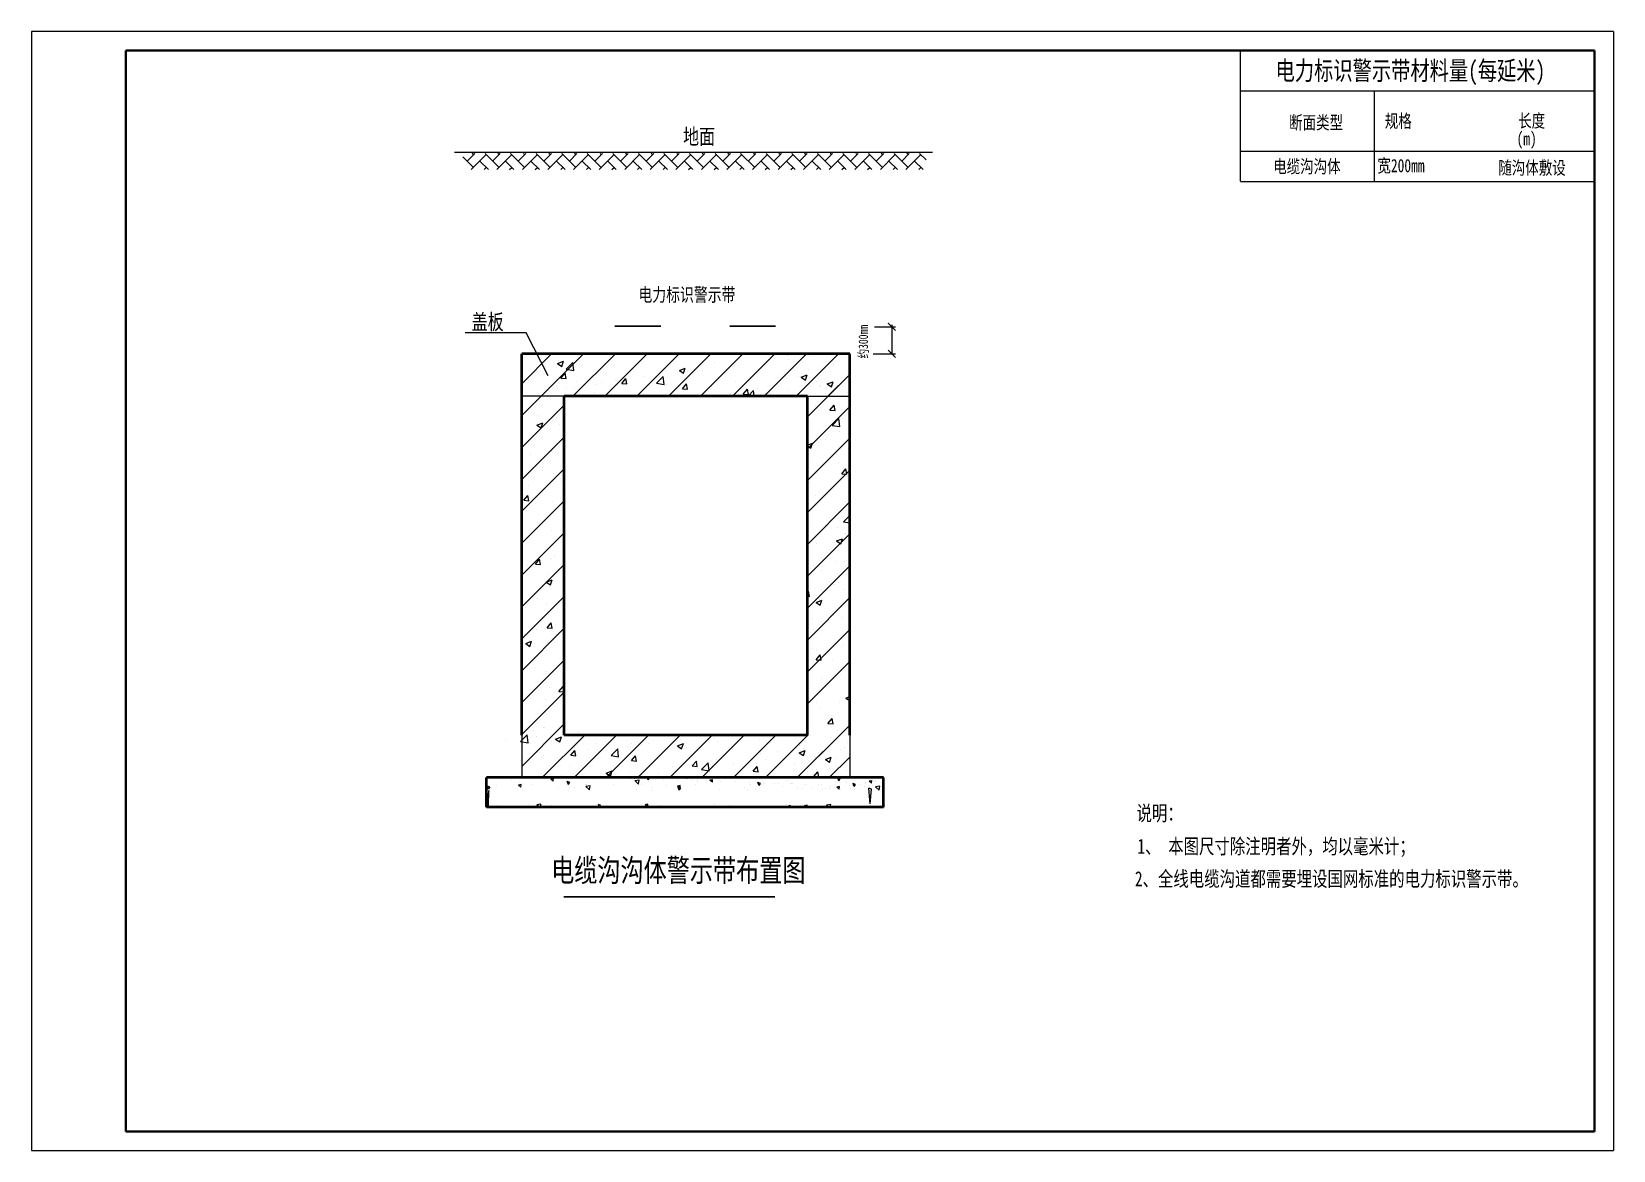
# Model space of a CAD drawing. Header units: inches. Extents: x -113 to 2477, y -497 to 443.
# Drawn here: x 583.8 to 1003.8, y 68.3 to 365.3 of the extents above; entities that cross this region are included whole.
import ezdxf

# ---------------------------------------------------------------- set-up
doc = ezdxf.new("R2010")
doc.units = ezdxf.units.IN
doc.header["$MEASUREMENT"] = 0
doc.styles.add('宋体', font='', dxfattribs={"width": 0.75})
doc.styles.get('宋体').set_extended_font_data('SimSun')

msp = doc.modelspace()

# ---------------------------------------------------------------- texts
at = {"color": 0, "style": '宋体', "width": 0.75}
for s, height, p in [('电力标识警示带材料量(每延米)', 5, (914.091, 352.419)), ('断面类型', 3.5, (917.693, 339.381)), ('规格', 3.5, (943.102, 339.794)), ('长度', 3.5, (978.526, 339.861)), ('地面', 4.1457, (756.78, 335.344)), ('(m)', 3.5, (978.095, 335.074)), ('宽200mm', 3.5, (941.147, 327.948)), ('电缆沟沟体', 3.5, (913.461, 327.724)), ('随沟体敷设', 3.5, (973.243, 327.362)), ('电力标识警示带', 3.6, (744.915, 293.634)), ('盖板', 4.1457, (700.648, 286.131)), ('说明：', 4, (877.168, 155.774)), ('1、 本图尺寸除注明者外，均以毫米计；', 4, (877.41, 146.985)), ('电缆沟沟体警示带布置图', 6, (721.744, 139.602)), ('2、全线电缆沟道都需要埋设国网标准的电力标识警示带。', 4, (876.744, 138.355))]:
    msp.add_text(s, height=height, dxfattribs=at).set_placement(p)
at = {"color": 0, "insert": (804.75, 282.94), "char_height": 2.5, "attachment_point": 5, "rotation": 90, "style": '宋体'}
msp.add_mtext('\\A1;约300mm', dxfattribs=at)

# ---------------------------------------------------------------- blocks, each defined once
blk = doc.blocks.new('_ArchTick')
at = {"color": 0, "linetype": 'ByBlock', "const_width": 0.15}
blk.add_lwpolyline([(-0.5, -0.5), (0.5, 0.5)], dxfattribs=at)

# ---------------------------------------------------------------- hatches: boundary and pattern name
h = msp.add_hatch()
h.set_pattern_fill('AR-HBONE', color=0, scale=0.6, style=0)
h.set_pattern_definition([(45, (-2613.237, 605.8325), (3e-16, 3.3941125), [7.2, -2.4]), (135, (-2611.54, 607.5295), (3e-16, 3.3941125), [7.2, -2.4])])
h.paths.add_polyline_path([(821.312, 332.941), (698.321, 332.941), (698.321, 328.638), (821.312, 328.638)])

# ---------------------------------------------------------------- linework, layer by layer
at = {"color": 0}
for p, q in [((1003.794, 365.26), (583.794, 365.26)), ((583.794, 365.26), (583.794, 68.26)), ((1003.794, 365.26), (1003.794, 68.26)), ((696.04, 333.245), (823.001, 333.245)), ((904.758, 325.494), (998.794, 325.494)), ((807.591, 286.907), (813.182, 286.907)), ((812.182, 287.407), (812.182, 279.73)), ((715.085, 285.256), (698.94, 285.256)), ((720.934, 273.895), (715.085, 285.256)), ((713.915, 271.78), (721.864, 279.73)), ((713.915, 263.316), (730.328, 279.73)), ((719.675, 277.714), (719.675, 277.714)), ((723.452, 277.133), (725.027, 277.737)), ((723.591, 277.889), (723.591, 277.889)), ((724.572, 276.376), (725.028, 277.736)), ((725.728, 275.627), (727.481, 277.453)), ((727.73, 275.315), (727.481, 277.452)), ((727.542, 268.48), (738.792, 279.73)), ((733.885, 279.585), (733.885, 279.585)), ((735.277, 279.576), (735.277, 279.576)), ((736.006, 268.48), (747.256, 279.73)), ((744.47, 268.48), (755.72, 279.73)), ((752.934, 268.48), (764.184, 279.73)), ((761.398, 268.48), (772.648, 279.73)), ((765.191, 277.429), (765.191, 277.429)), ((769.862, 268.48), (781.112, 279.73)), ((778.312, 279.681), (778.312, 279.681)), ((778.326, 268.48), (789.576, 279.73)), ((781.16, 278.382), (781.16, 278.382)), ((784.555, 279.246), (784.555, 279.246)), ((784.694, 278.179), (784.694, 278.179)), ((786.79, 268.48), (798.04, 279.73)), ((786.79, 268.48), (798.04, 279.73)), ((790.326, 278.92), (790.326, 278.92)), ((807.235, 279.73), (813.182, 279.73)), ((716.405, 273.016), (716.405, 273.016)), ((723.452, 277.133), (724.571, 276.378)), ((724.342, 273.283), (725.426, 274.576)), ((724.342, 273.283), (725.687, 273.165)), ((725.687, 273.164), (725.427, 274.574)), ((725.728, 275.627), (727.729, 275.316)), ((740.48, 271.871), (741.565, 273.164)), ((741.826, 271.752), (741.566, 273.162)), ((746.556, 273.67), (746.556, 273.67)), ((749.741, 271.902), (751.494, 273.729)), ((751.743, 271.591), (751.494, 273.727)), ((752.069, 275.177), (752.069, 275.177)), ((755.787, 275.331), (757.362, 275.935)), ((755.787, 275.331), (756.906, 274.576)), ((756.33, 274.444), (756.33, 274.444)), ((756.907, 274.574), (757.363, 275.934)), ((757.921, 275.111), (757.921, 275.111)), ((761.962, 275.186), (761.962, 275.186)), ((769.607, 276.798), (769.607, 276.798)), ((770.484, 276.308), (770.484, 276.308)), ((783.704, 274.741), (783.704, 274.741)), ((787.379, 273.78), (787.379, 273.78)), ((788.122, 273.529), (789.698, 274.134)), ((788.122, 273.529), (789.242, 272.774)), ((789.242, 272.772), (789.699, 274.132)), ((789.772, 262.998), (801.022, 274.248)), ((790.097, 275.604), (790.097, 275.604)), ((795.254, 268.48), (801.022, 274.248)), ((795.9, 274.902), (795.9, 274.902)), ((796.825, 276.994), (796.825, 276.994)), ((721.149, 269.994), (721.149, 269.994)), ((723.318, 270.399), (723.318, 270.399)), ((725.826, 270.672), (725.826, 270.672)), ((727.966, 270.71), (727.966, 270.71)), ((728.416, 272.508), (728.416, 272.508)), ((733.16, 269.486), (733.16, 269.486)), ((733.598, 271.452), (733.598, 271.452)), ((735.004, 272.086), (735.004, 272.086)), ((738.947, 272.924), (738.947, 272.924)), ((740.427, 272.001), (740.427, 272.001)), ((740.48, 271.871), (741.825, 271.753)), ((742.12, 272.574), (742.12, 272.574)), ((745.171, 268.979), (745.171, 268.979)), ((749.741, 271.902), (751.742, 271.592)), ((752.438, 271.494), (752.438, 271.494)), ((756.618, 270.459), (757.703, 271.752)), ((756.618, 270.459), (757.963, 270.341)), ((757.46, 270.236), (757.46, 270.236)), ((757.964, 270.34), (757.704, 271.75)), ((764.449, 270.986), (764.449, 270.986)), ((769.334, 269.308), (769.334, 269.308)), ((770.582, 272.489), (770.582, 272.489)), ((772.757, 269.047), (773.842, 270.34)), ((772.757, 269.047), (774.102, 268.93)), ((774.102, 268.928), (773.842, 270.338)), ((774.043, 268.48), (775.507, 270.005)), ((775.685, 268.48), (775.507, 270.003)), ((776.46, 270.479), (776.46, 270.479)), ((778.775, 269.304), (778.775, 269.304)), ((780.886, 270.892), (780.886, 270.892)), ((784.407, 270.046), (784.407, 270.046)), ((787.101, 268.956), (787.101, 268.956)), ((788.471, 269.971), (788.471, 269.971)), ((792.251, 272.332), (792.251, 272.332)), ((792.929, 271.168), (792.929, 271.168)), ((793.148, 271.372), (793.148, 271.372)), ((795.066, 271.727), (796.641, 272.332)), ((795.066, 271.727), (796.185, 270.972)), ((796.186, 270.97), (796.642, 272.33)), ((800.482, 269.464), (800.482, 269.464)), ((713.915, 254.852), (725.165, 266.102)), ((734.165, 268.48), (745.328, 268.48)), ((737.939, 268.48), (738.457, 268.679)), ((738.392, 268.48), (738.458, 268.677)), ((789.772, 254.534), (801.022, 265.784)), ((789.824, 268.113), (789.824, 268.113)), ((789.981, 266.028), (789.981, 266.028)), ((791.845, 265.934), (791.845, 265.934)), ((795.78, 264.811), (796.864, 266.104)), ((795.78, 264.811), (797.125, 264.694)), ((797.125, 264.692), (796.865, 266.103)), ((799.112, 268.449), (799.112, 268.449)), ((717.977, 260.817), (719.552, 261.422)), ((717.977, 260.817), (719.096, 260.062)), ((718.095, 263.479), (718.095, 263.479)), ((719.097, 260.06), (719.553, 261.42)), ((722.047, 261.836), (722.047, 261.836)), ((723.044, 262.909), (723.044, 262.909)), ((723.939, 261.072), (723.939, 261.072)), ((796.388, 260.73), (798.14, 262.556)), ((796.388, 260.73), (798.389, 260.42)), ((798.389, 260.418), (798.141, 262.555)), ((800.915, 262.064), (800.915, 262.064)), ((713.915, 246.388), (725.165, 257.638)), ((725.165, 259.48), (725.165, 250.112)), ((789.772, 246.069), (801.022, 257.319)), ((792.219, 257.947), (792.219, 257.947)), ((794.635, 257.012), (794.635, 257.012)), ((798.272, 259.024), (798.272, 259.024)), ((716.128, 252.962), (716.128, 252.962)), ((721.76, 253.703), (721.76, 253.703)), ((722.77, 255.419), (722.77, 255.419)), ((789.772, 255.481), (791.166, 256.016)), ((789.772, 255.289), (790.71, 254.656)), ((790.711, 254.654), (791.167, 256.014)), ((797.61, 253.007), (797.61, 253.007)), ((800.641, 254.574), (800.641, 254.574)), ((713.915, 237.924), (725.165, 249.174)), ((719.558, 249.574), (719.558, 249.574)), ((722.497, 247.929), (722.497, 247.929)), ((789.772, 237.605), (801.022, 248.855)), ((792.353, 250.15), (792.353, 250.15)), ((797.986, 250.892), (797.986, 250.892)), ((798.902, 247.887), (799.986, 249.18)), ((798.902, 247.887), (800.246, 247.769)), ((800.247, 247.768), (799.987, 249.178)), ((713.915, 245.043), (714.078, 245.106)), ((713.915, 244.616), (714.079, 245.104)), ((715.841, 244.829), (715.841, 244.829)), ((724.302, 246.552), (724.302, 246.552)), ((724.363, 245.951), (724.363, 245.951)), ((790.254, 245.514), (790.254, 245.514)), ((800.368, 247.084), (800.368, 247.084)), ((713.915, 229.46), (725.165, 240.71)), ((714.447, 240.846), (715.532, 242.139)), ((714.447, 240.846), (715.792, 240.729)), ((715.793, 240.727), (715.533, 242.137)), ((722.223, 240.439), (722.223, 240.439)), ((789.772, 229.141), (801.022, 240.391)), ((792.067, 242.017), (792.067, 242.017)), ((793.082, 242.88), (793.082, 242.88)), ((794.998, 242.492), (794.998, 242.492)), ((800.094, 239.593), (800.094, 239.593)), ((800.588, 243.139), (800.588, 243.139)), ((715.081, 238.137), (715.081, 238.137)), ((718.443, 237.077), (718.443, 237.077)), ((799.371, 235.088), (801.022, 236.809)), ((713.915, 220.996), (725.165, 232.246)), ((718.029, 234.988), (718.029, 234.988)), ((721.95, 232.949), (721.95, 232.949)), ((789.772, 220.677), (801.022, 231.927)), ((794.669, 234.265), (794.669, 234.265)), ((797.788, 233.57), (797.788, 233.57)), ((799.371, 235.088), (801.022, 234.832)), ((799.82, 232.103), (799.82, 232.103)), ((792.153, 229.455), (792.153, 229.455)), ((797.547, 230.036), (799.122, 230.641)), ((797.547, 230.036), (798.666, 229.281)), ((798.667, 229.28), (799.123, 230.639)), ((713.915, 212.532), (725.165, 223.782)), ((715.444, 223.617), (715.444, 223.617)), ((717.569, 223.922), (718.654, 225.215)), ((717.569, 223.922), (718.914, 223.804)), ((718.915, 223.803), (718.655, 225.213)), ((721.676, 225.459), (721.676, 225.459)), ((722.711, 226.132), (722.711, 226.132)), ((725.165, 225.252), (725.165, 212.469)), ((725.165, 225.252), (725.165, 212.469)), ((789.772, 225.252), (789.772, 212.469)), ((789.772, 225.252), (789.772, 212.469)), ((789.772, 212.213), (801.022, 223.463)), ((797.544, 224.515), (797.544, 224.515)), ((799.547, 224.613), (799.547, 224.613)), ((720.458, 219.126), (722.034, 219.731)), ((720.458, 219.126), (721.577, 218.371)), ((720.815, 221.199), (720.815, 221.199)), ((721.578, 218.37), (722.034, 219.729)), ((793.407, 222.072), (793.407, 222.072)), ((798.151, 219.05), (798.151, 219.05)), ((713.915, 204.068), (725.165, 215.318)), ((718.234, 214.695), (718.234, 214.695)), ((721.402, 217.968), (721.402, 217.968)), ((789.772, 216.362), (790.092, 216.743)), ((789.772, 215.383), (790.352, 215.333)), ((789.772, 203.749), (801.022, 214.999)), ((790.353, 215.331), (790.092, 216.741)), ((792.072, 213.72), (793.648, 214.325)), ((793.015, 214.389), (793.015, 214.389)), ((793.192, 212.964), (793.648, 214.323)), ((797.041, 218.387), (797.041, 218.387)), ((799.273, 217.123), (799.273, 217.123)), ((714.896, 212.325), (714.896, 212.325)), ((720.529, 213.066), (720.529, 213.066)), ((721.129, 210.478), (721.129, 210.478)), ((792.072, 213.72), (793.191, 212.965)), ((796.754, 210.254), (796.754, 210.254)), ((800.941, 210.128), (800.941, 210.128)), ((713.915, 195.604), (725.165, 206.854)), ((717.963, 206.496), (717.963, 206.496)), ((720.691, 206.998), (721.776, 208.29)), ((720.691, 206.998), (722.036, 206.88)), ((722.037, 206.878), (721.776, 208.289)), ((789.772, 195.285), (801.022, 206.535)), ((791.122, 209.513), (791.122, 209.513)), ((799, 209.633), (799, 209.633)), ((714.61, 204.192), (714.61, 204.192)), ((714.984, 202.81), (716.559, 203.415)), ((714.984, 202.81), (716.103, 202.055)), ((716.103, 202.054), (716.56, 203.414)), ((720.855, 202.988), (720.855, 202.988)), ((723.131, 205.314), (723.131, 205.314)), ((798.726, 202.143), (798.726, 202.143)), ((799.357, 202.502), (799.357, 202.502)), ((713.915, 187.14), (725.165, 198.39)), ((718.597, 200.176), (718.597, 200.176)), ((789.772, 186.821), (801.022, 198.071)), ((790.835, 201.38), (790.835, 201.38)), ((792.086, 200.964), (792.086, 200.964)), ((792.129, 198.526), (793.214, 199.819)), ((792.129, 198.526), (793.474, 198.408)), ((793.475, 198.407), (793.214, 199.817)), ((796.56, 198.631), (796.56, 198.631)), ((717.212, 196.439), (717.212, 196.439)), ((720.582, 195.498), (720.582, 195.498)), ((793.438, 193.628), (793.438, 193.628)), ((797.478, 196.024), (797.478, 196.024)), ((798.452, 194.653), (798.452, 194.653)), ((713.915, 178.676), (725.165, 189.926)), ((721.388, 191.254), (721.388, 191.254)), ((723.813, 190.073), (724.898, 191.366)), ((723.813, 190.073), (725.158, 189.956)), ((725.159, 189.954), (724.898, 191.364)), ((720.308, 188.008), (720.308, 188.008)), ((792.083, 187.194), (792.083, 187.194)), ((792.949, 185.897), (792.949, 185.897)), ((798.179, 187.163), (798.179, 187.163)), ((800.028, 188.345), (801.022, 188.727)), ((800.028, 188.345), (801.022, 187.675)), ((713.915, 170.212), (725.165, 181.462)), ((725.217, 181.303), (725.217, 181.303)), ((787.109, 167.23), (801.022, 181.143)), ((795.251, 181.602), (796.336, 182.894)), ((795.251, 181.602), (796.596, 181.484)), ((796.596, 181.482), (796.336, 182.893)), ((709.739, 177.241), (709.739, 177.241)), ((713.647, 176.783), (715.4, 178.61)), ((713.647, 176.783), (715.648, 176.473)), ((715.649, 176.472), (715.401, 178.608)), ((717.006, 179.756), (717.006, 179.756)), ((717.896, 178.005), (717.896, 178.005)), ((719.397, 167.23), (730.647, 178.48)), ((719.584, 180.562), (719.584, 180.562)), ((720.034, 180.518), (720.034, 180.518)), ((721.75, 176.734), (721.75, 176.734)), ((722.939, 177.435), (724.515, 178.04)), ((722.939, 177.435), (724.059, 176.681)), ((724.059, 176.679), (724.515, 178.039)), ((727.861, 167.23), (739.111, 178.48)), ((729.017, 179.249), (729.017, 179.249)), ((734.165, 178.48), (740.859, 178.48)), ((736.325, 167.23), (747.575, 178.48)), ((744.789, 167.23), (756.039, 178.48)), ((753.039, 178.234), (753.039, 178.234)), ((753.253, 167.23), (764.503, 178.48)), ((754.364, 177.739), (754.364, 177.739)), ((756.183, 177.285), (756.183, 177.285)), ((761.717, 167.23), (772.967, 178.48)), ((765.05, 177.726), (765.05, 177.726)), ((765.854, 176.888), (765.854, 176.888)), ((770.181, 167.23), (781.431, 178.48)), ((777.061, 177.219), (777.061, 177.219)), ((778.645, 167.23), (789.895, 178.48)), ((786.54, 178.232), (786.54, 178.232)), ((787.109, 167.23), (798.359, 178.48)), ((789.072, 176.711), (789.072, 176.711)), ((795.81, 177.75), (795.81, 177.75)), ((797.905, 179.673), (797.905, 179.673)), ((800.38, 176.648), (800.38, 176.648)), ((719.297, 172.429), (719.297, 172.429)), ((719.761, 173.028), (719.761, 173.028)), ((726.935, 173.149), (728.02, 174.442)), ((726.935, 173.149), (728.28, 173.031)), ((727.819, 173.551), (727.819, 173.551)), ((728.28, 173.03), (728.02, 174.44)), ((731.447, 174.715), (731.447, 174.715)), ((733.761, 176.226), (733.761, 176.226)), ((737.66, 173.059), (739.413, 174.886)), ((737.66, 173.059), (739.661, 172.749)), ((739.662, 172.747), (739.413, 174.884)), ((739.611, 172.383), (739.611, 172.383)), ((742.029, 175.422), (742.029, 175.422)), ((742.999, 176.299), (742.999, 176.299)), ((743.073, 171.737), (744.158, 173.03)), ((744.419, 171.618), (744.159, 173.028)), ((745.772, 175.719), (745.772, 175.719)), ((747.661, 176.163), (747.661, 176.163)), ((752.733, 174.635), (752.733, 174.635)), ((755.275, 175.634), (756.85, 176.238)), ((755.275, 175.634), (756.394, 174.879)), ((756.395, 174.877), (756.851, 176.237)), ((757.783, 175.211), (757.783, 175.211)), ((769.794, 174.704), (769.794, 174.704)), ((777.329, 173.52), (777.329, 173.52)), ((781.805, 174.196), (781.805, 174.196)), ((787.61, 173.832), (789.186, 174.436)), ((787.61, 173.832), (788.729, 173.077)), ((787.702, 175.696), (787.702, 175.696)), ((788.694, 174.961), (788.694, 174.961)), ((788.73, 173.075), (789.186, 174.435)), ((792.02, 172.472), (792.02, 172.472)), ((792.446, 172.674), (792.446, 172.674)), ((792.838, 174.016), (792.838, 174.016)), ((793.816, 173.689), (793.816, 173.689)), ((794.553, 172.03), (796.129, 172.634)), ((795.573, 167.23), (801.022, 172.679)), ((795.573, 167.23), (801.022, 172.679)), ((795.673, 171.273), (796.13, 172.633)), ((798.47, 174.757), (798.47, 174.757)), ((799.713, 175.189), (799.713, 175.189)), ((801.083, 176.204), (801.083, 176.204)), ((713.665, 171.687), (713.665, 171.687)), ((726.489, 170.131), (726.489, 170.131)), ((736.37, 168.377), (737.945, 168.981)), ((736.37, 168.377), (737.489, 167.622)), ((737.49, 167.62), (737.946, 168.98)), ((742.726, 168.809), (742.726, 168.809)), ((743.073, 171.737), (744.418, 171.619)), ((750.264, 168.411), (750.264, 168.411)), ((754.091, 170.249), (754.091, 170.249)), ((759.212, 170.325), (760.296, 171.618)), ((759.212, 170.325), (760.556, 170.207)), ((760.557, 170.206), (760.297, 171.616)), ((761.673, 169.335), (763.426, 171.161)), ((761.673, 169.335), (763.674, 169.025)), ((763.675, 169.023), (763.426, 171.16)), ((764.474, 170.282), (764.474, 170.282)), ((765.777, 171.936), (765.777, 171.936)), ((770.106, 171.023), (770.106, 171.023)), ((775.35, 168.913), (776.435, 170.206)), ((775.35, 168.913), (776.695, 168.796)), ((776.695, 168.794), (776.435, 170.204)), ((778.628, 172.145), (778.628, 172.145)), ((786.267, 170.742), (786.267, 170.742)), ((789.891, 168.876), (789.891, 168.876)), ((791.488, 167.501), (792.573, 168.794)), ((792.834, 167.382), (792.574, 168.792)), ((794.553, 172.03), (795.673, 171.275)), ((795.523, 169.617), (795.523, 169.617)), ((797.632, 172.182), (797.632, 172.182)), ((800.107, 169.158), (800.107, 169.158)), ((705.504, 164.689), (704.813, 164.921)), ((705.127, 164.129), (704.819, 164.929)), ((705.121, 164.123), (705.505, 164.691)), ((707.208, 165.134), (707.208, 165.134)), ((711.146, 166.456), (711.146, 166.456)), ((713.7, 164.693), (713.043, 165.244)), ((713.765, 165.354), (713.048, 165.222)), ((713.207, 165.933), (713.207, 165.933)), ((713.698, 164.686), (713.758, 165.369)), ((716.754, 165.509), (716.754, 165.509)), ((722.298, 166.279), (721.641, 166.83)), ((722.362, 166.94), (721.646, 166.807)), ((722.296, 166.272), (722.355, 166.955)), ((723.72, 164.653), (723.72, 164.653)), ((724.541, 167.812), (724.541, 167.812)), ((726.683, 165.95), (725.992, 166.181)), ((726.306, 165.389), (725.998, 166.19)), ((726.3, 165.383), (726.684, 165.952)), ((726.393, 163.843), (726.393, 163.843)), ((727.852, 164.508), (727.852, 164.508)), ((730.925, 165.261), (730.925, 165.261)), ((732.066, 165), (730.98, 164.874)), ((731.912, 163.984), (730.984, 164.874)), ((731.228, 165.475), (731.228, 165.475)), ((731.79, 165.83), (731.79, 165.83)), ((731.91, 163.982), (732.067, 164.998)), ((736.552, 167.304), (736.552, 167.304)), ((738.301, 165.445), (738.301, 165.445)), ((739.856, 167.035), (739.856, 167.035)), ((741.742, 167.289), (741.742, 167.289)), ((742.834, 166.863), (742.834, 166.863)), ((743.987, 166.889), (743.987, 166.889)), ((743.995, 167.097), (743.995, 167.097)), ((745.092, 166.516), (744.006, 166.39)), ((744.938, 165.5), (744.01, 166.39)), ((744.364, 164.028), (744.364, 164.028)), ((744.936, 165.497), (745.093, 166.513)), ((745.702, 165.441), (745.702, 165.441)), ((747.485, 166.65), (747.262, 167.23)), ((747.479, 166.643), (747.863, 167.212)), ((747.8, 166.958), (747.8, 166.958)), ((747.862, 167.21), (747.804, 167.23)), ((748.495, 163.882), (748.495, 163.882)), ((748.674, 164.637), (748.674, 164.637)), ((750.21, 167.047), (750.21, 167.047)), ((751.605, 166.819), (751.605, 166.819)), ((752.433, 165.205), (752.433, 165.205)), ((755.971, 164.425), (755.314, 164.976)), ((756.035, 165.085), (755.319, 164.953)), ((755.41, 166.68), (755.41, 166.68)), ((756.15, 164.429), (755.46, 164.661)), ((755.773, 163.869), (755.466, 164.669)), ((755.768, 163.862), (756.151, 164.431)), ((755.969, 164.417), (756.028, 165.1)), ((757.964, 167.015), (757.74, 167.23)), ((757.962, 167.012), (757.996, 167.23)), ((759.215, 166.541), (759.215, 166.541)), ((760.175, 165.408), (760.175, 165.408)), ((760.499, 166.409), (760.499, 166.409)), ((760.583, 166.239), (760.583, 166.239)), ((763.02, 166.402), (763.02, 166.402)), ((764.568, 166.011), (763.912, 166.562)), ((764.633, 166.671), (763.916, 166.539)), ((764.566, 166.003), (764.626, 166.686)), ((764.631, 166.264), (764.631, 166.264)), ((766.393, 163.965), (766.393, 163.965)), ((766.825, 166.263), (766.825, 166.263)), ((770.63, 166.124), (770.63, 166.124)), ((773.077, 164.579), (773.077, 164.579)), ((773.769, 164.149), (773.769, 164.149)), ((774.435, 165.985), (774.435, 165.985)), ((774.649, 165.374), (774.649, 165.374)), ((777.329, 165.689), (776.638, 165.921)), ((776.952, 165.129), (776.645, 165.93)), ((776.946, 165.123), (777.33, 165.691)), ((778.24, 165.846), (778.24, 165.846)), ((778.301, 165.567), (778.301, 165.567)), ((781.143, 165.784), (781.143, 165.784)), ((782.045, 165.707), (782.045, 165.707)), ((783.191, 167.23), (783.319, 167.382)), ((783.288, 164.734), (783.288, 164.734)), ((783.348, 167.23), (783.32, 167.38)), ((784.464, 166.335), (784.464, 166.335)), ((785.274, 165.638), (785.274, 165.638)), ((785.677, 165.751), (785.677, 165.751)), ((785.85, 165.568), (785.85, 165.568)), ((787.093, 164.595), (787.093, 164.595)), ((787.239, 167.23), (787.439, 167.437)), ((787.463, 167.23), (787.439, 167.436)), ((788.377, 164.27), (788.377, 164.27)), ((788.42, 167.471), (788.42, 167.471)), ((789.123, 165.34), (789.123, 165.34)), ((789.213, 166.96), (789.213, 166.96)), ((789.655, 165.429), (789.655, 165.429)), ((790.21, 167.168), (790.21, 167.168)), ((790.898, 164.456), (790.898, 164.456)), ((791.169, 167.968), (791.169, 167.968)), ((791.488, 167.501), (792.833, 167.384)), ((792.678, 165.273), (792.678, 165.273)), ((793.46, 165.29), (793.46, 165.29)), ((793.721, 163.953), (793.721, 163.953)), ((794.703, 164.317), (794.703, 164.317)), ((795.753, 164.455), (795.753, 164.455)), ((796.05, 164.943), (796.05, 164.943)), ((797.038, 164.533), (797.038, 164.533)), ((797.265, 165.151), (797.265, 165.151)), ((797.411, 167.532), (797.411, 167.532)), ((798.241, 164.156), (797.585, 164.707)), ((798.306, 164.816), (797.589, 164.684)), ((798.508, 166.95), (797.817, 167.182)), ((798.131, 166.39), (797.824, 167.19)), ((798.125, 166.383), (798.509, 166.952)), ((798.239, 164.148), (798.299, 164.832)), ((798.508, 164.178), (798.508, 164.178)), ((800.285, 165.872), (800.285, 165.872)), ((801.07, 165.012), (801.07, 165.012)), ((801.17, 164.387), (801.17, 164.387)), ((801.787, 165.158), (801.787, 165.158)), ((802.583, 165.429), (801.892, 165.661)), ((802.206, 164.869), (801.899, 165.67)), ((802.2, 164.863), (802.584, 165.431)), ((802.313, 164.039), (802.313, 164.039)), ((803.596, 165.306), (803.596, 165.306)), ((804.875, 164.873), (804.875, 164.873)), ((805.108, 165.709), (805.108, 165.709)), ((805.918, 165.013), (805.918, 165.013)), ((806.796, 164.169), (806.106, 164.401)), ((806.419, 160.271), (806.112, 164.409)), ((806.118, 163.9), (806.118, 163.9)), ((806.839, 165.742), (806.182, 166.293)), ((806.903, 166.402), (806.187, 166.27)), ((806.414, 160.264), (806.797, 164.171)), ((806.837, 165.734), (806.896, 166.418)), ((807.152, 165.239), (807.152, 165.239)), ((807.661, 166.056), (807.661, 166.056)), ((808.99, 164.925), (807.904, 164.799)), ((808.837, 163.909), (807.909, 164.799)), ((807.959, 166.544), (807.959, 166.544)), ((808.834, 163.906), (808.992, 164.922)), ((705.103, 159.77), (704.446, 160.321)), ((705.167, 163.768), (704.451, 160.298)), ((705.1, 159.762), (705.16, 163.783)), ((707.425, 159.904), (707.425, 159.904)), ((715.654, 160.111), (715.654, 160.111)), ((719.04, 160.147), (717.954, 160.021)), ((718.614, 159.392), (717.958, 160.021)), ((718.924, 159.392), (719.041, 160.145)), ((719.017, 160.321), (719.017, 160.321)), ((721.898, 159.87), (721.898, 159.87)), ((734.971, 159.831), (734.281, 160.062)), ((734.548, 159.392), (734.287, 160.071)), ((734.675, 159.392), (734.972, 159.833)), ((736.372, 159.836), (736.372, 159.836)), ((736.766, 159.697), (736.766, 159.697)), ((747.373, 159.501), (746.716, 160.052)), ((747.438, 160.161), (746.721, 160.029)), ((747.371, 159.493), (747.431, 160.177)), ((750.846, 159.803), (750.846, 159.803)), ((765.007, 160.065), (765.007, 160.065)), ((765.319, 159.769), (765.319, 159.769)), ((769.139, 159.919), (769.139, 159.919)), ((779.793, 159.735), (779.793, 159.735)), ((783.348, 159.668), (783.348, 159.668)), ((784.142, 160.003), (784.142, 160.003)), ((785.618, 159.57), (784.927, 159.802)), ((785.094, 159.392), (784.933, 159.811)), ((788.972, 159.99), (788.972, 159.99)), ((789.454, 159.392), (788.987, 159.783)), ((789.708, 159.892), (788.992, 159.76)), ((789.656, 159.392), (789.701, 159.908)), ((794.267, 159.702), (794.267, 159.702)), ((795.964, 160.072), (794.878, 159.945)), ((795.46, 159.392), (794.883, 159.946)), ((795.861, 159.392), (795.966, 160.069)), ((797.822, 159.634), (797.822, 159.634)), ((806.587, 159.623), (805.87, 159.491)), ((806.126, 160.309), (806.126, 160.309)), ((806.558, 159.392), (806.58, 159.639)), ((809.923, 163.761), (809.923, 163.761)), ((714.245, 159.432), (714.245, 159.432)), ((728.718, 159.398), (728.718, 159.398)), ((736.298, 159.485), (736.298, 159.485)), ((783.844, 159.515), (783.844, 159.515)), ((785.496, 159.392), (785.618, 159.572)), ((785.651, 159.439), (785.651, 159.439)), ((806.012, 159.392), (805.865, 159.515)), ((583.794, 68.26), (1003.794, 68.26))]:
    msp.add_line(p, q, dxfattribs=at)
at = {"color": 0, "lineweight": 50}
for p, q in [((713.915, 178.48), (713.915, 279.73)), ((801.022, 279.73), (713.915, 279.73)), ((801.022, 178.48), (801.022, 279.73)), ((725.165, 178.48), (725.165, 268.48)), ((789.772, 268.48), (725.165, 268.48)), ((789.772, 178.48), (789.772, 268.48)), ((789.895, 178.48), (725.165, 178.48)), ((810.022, 167.23), (704.591, 167.23)), ((704.591, 159.392), (704.591, 167.23)), ((810.022, 159.392), (810.022, 167.23)), ((810.022, 159.392), (704.591, 159.392))]:
    msp.add_line(p, q, dxfattribs=at)
at = {"color": 0, "ltscale": 0.1}
for p, q in [((725.165, 268.48), (713.915, 268.48)), ((789.772, 268.48), (801.022, 268.48)), ((713.915, 178.48), (713.915, 167.23)), ((801.022, 178.602), (801.022, 167.352))]:
    msp.add_line(p, q, dxfattribs=at)
at = {"color": 0}
for points, const_width in [([(608.794, 360.26), (608.794, 73.26)], 0.6), ([(998.794, 360.26), (608.794, 360.26)], 0.6), ([(904.758, 360.26), (904.758, 325.494)], 0.4), ([(998.794, 73.26), (998.794, 360.26)], 0.6), ([(738.595, 287.078), (750.87, 287.078)], 0.4), ([(769.113, 287.078), (781.388, 287.078)], 0.4), ([(725.109, 135.567), (781.154, 135.567)], 0.5), ([(608.794, 73.26), (998.794, 73.26)], 0.6)]:
    msp.add_lwpolyline(points, dxfattribs=dict(at, const_width=const_width))
for points in [[(998.794, 349.494), (904.758, 349.494)], [(940.315, 349.494), (940.315, 325.494)], [(904.758, 333.494), (998.794, 333.494)]]:
    msp.add_lwpolyline(points, dxfattribs=at)

# ---------------------------------------------------------------- block references
at = {"color": 0, "xscale": 2, "yscale": 2, "zscale": 2}
for p, rotation in [((812.182, 286.907), 90), ((812.182, 279.73), 270)]:
    msp.add_blockref('_ArchTick', p, dxfattribs=dict(at, rotation=rotation))

msp.set_redraw_order([(e.dxf.handle, doc.entitydb.next_handle()) for e in msp.query("TEXT MTEXT ATTDEF DIMENSION ARC_DIMENSION")])  # texts and dimensions are drawn at this point

doc.saveas('drawing.dxf')
